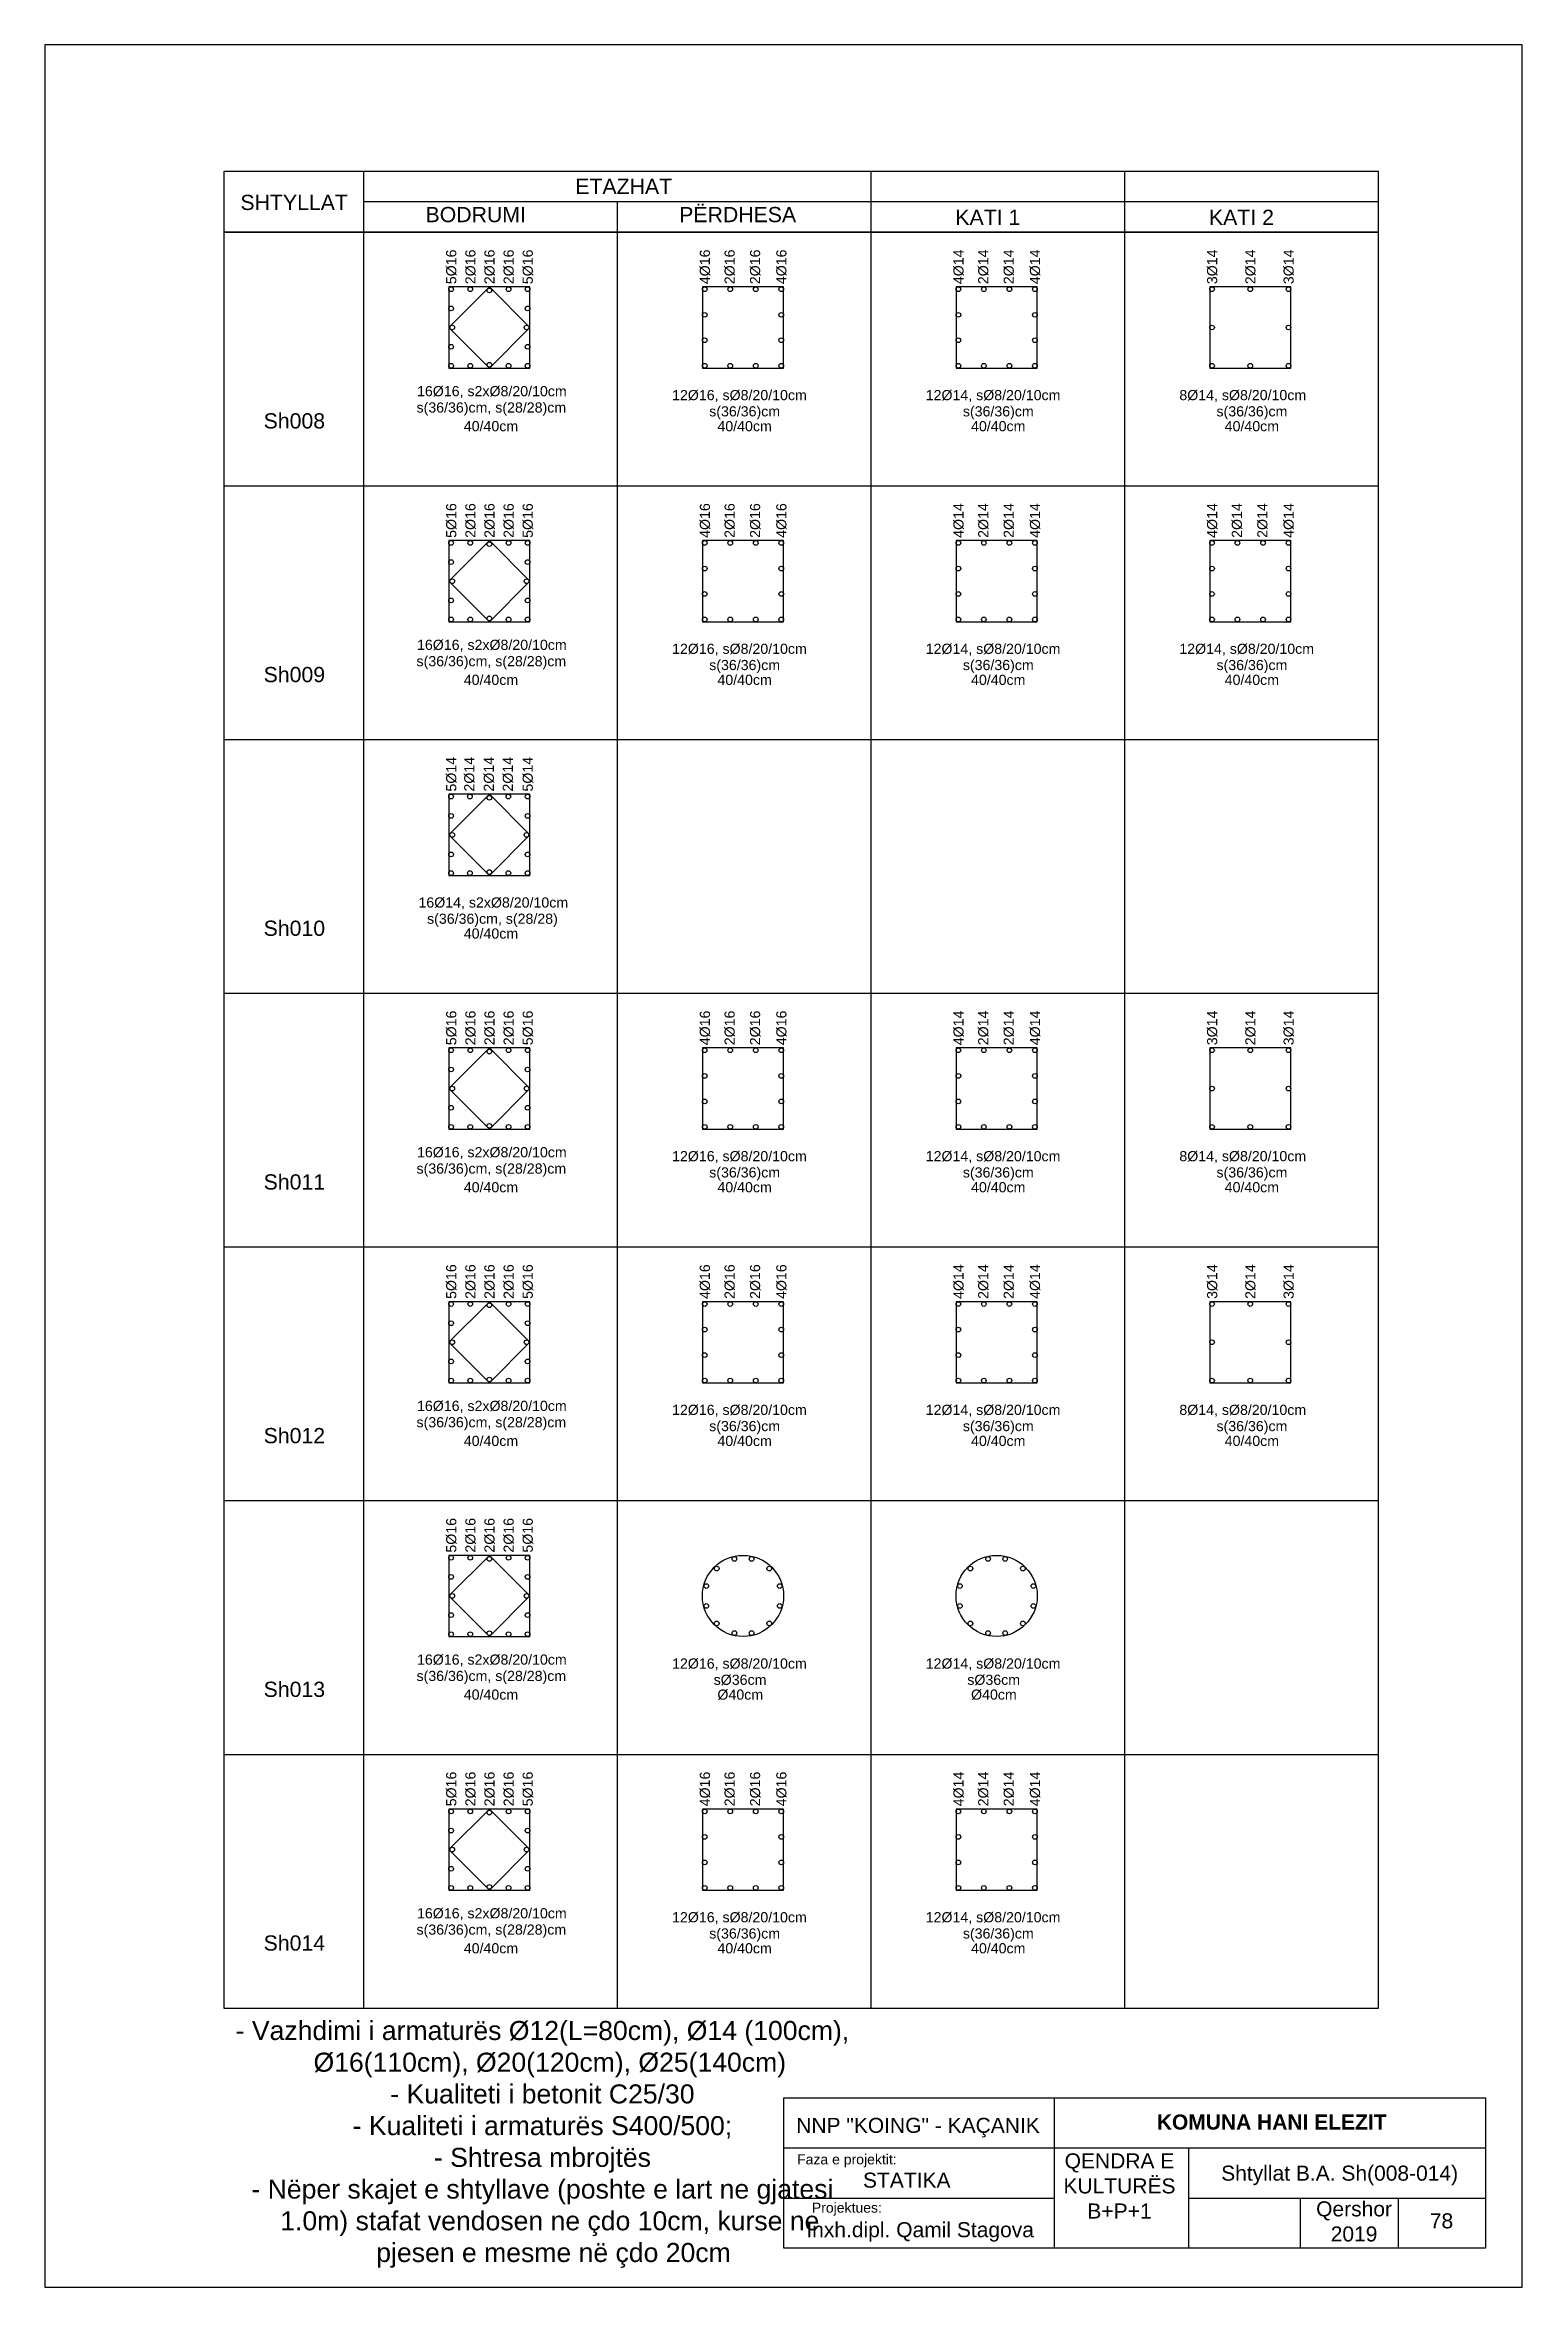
# Model space of a CAD drawing. Header units: inches. Extents: x 2793 to 14277, y -1659 to 551.
# Drawn here: x 4506 to 5963, y -1659 to 551 of the extents above; entities that cross this region are included whole.
import ezdxf

# ---------------------------------------------------------------- set-up
doc = ezdxf.new("R2010")
doc.units = ezdxf.units.IN
doc.layers.add('TEKSTI_Pen_No__201', color=7, linetype='Continuous', lineweight=18)
doc.styles.add('A4TS01', font='ARIAL.TTF', dxfattribs={"height": 10})
doc.styles.add('GENERATED_STYLE_1', font='ARIAL.TTF')

msp = doc.modelspace()

# ---------------------------------------------------------------- texts
at = {"width": 286.78, "attachment_point": 1, "style": 'A4TS01'}
for s, insert, char_height in [('SHTYLLAT', (4699.2, 403), 15), ('ETAZHAT', (5029.3, 418.8), 15), ('BODRUMI', (4881.7, 391), 15), ('PËRDHESA', (5131.7, 391), 15), ('KATI 1', (5403.9, 388.3), 15), ('{\\fArial|b0|i0|c238|p34;KATI }2', (5653.9, 388.3), 15), ('{\\fArial|b0|i0|c238|p34;s(36/36)cm}, s(28/28)cm', (4872.8, 198.4), 10), ('16{\\fArial|b0|i0|c238|p34;Ø16, s2xØ8/20/10cm }', (4873.3, 214.5), 10), ('{\\fArial|b0|i0|c238|p34;12Ø16, sØ8/20/}10{\\fArial|b0|i0|c238|p34;cm }', (5124.7, 210.6), 10), ('{\\fArial|b0|i0|c238|p34;12Ø14, sØ8/20/}10{\\fArial|b0|i0|c238|p34;cm }', (5374.7, 210.6), 10), ('{\\fArial|b0|i0|c238|p34;8Ø14, sØ8/20/}10{\\fArial|b0|i0|c238|p34;cm }', (5624.7, 210.6), 10), ('{\\fArial|b0|i0|c238|p34;Sh00}8', (4722.1, 187.7), 15), ('4{\\fArial|b0|i0|c238|p34;0/}4{\\fArial|b0|i0|c238|p34;0cm}', (4919.4, 180), 10), ('{\\fArial|b0|i0|c238|p34;s(}3{\\fArial|b0|i0|c238|p34;6/}36{\\fArial|b0|i0|c238|p34;)cm}', (5161.3, 194.6), 10), ('4{\\fArial|b0|i0|c238|p34;0/}4{\\fArial|b0|i0|c238|p34;0cm}', (5169.4, 180), 10), ('{\\fArial|b0|i0|c238|p34;s(}3{\\fArial|b0|i0|c238|p34;6/}36{\\fArial|b0|i0|c238|p34;)cm}', (5411.3, 194.6), 10), ('4{\\fArial|b0|i0|c238|p34;0/}4{\\fArial|b0|i0|c238|p34;0cm}', (5419.4, 180), 10), ('{\\fArial|b0|i0|c238|p34;s(}3{\\fArial|b0|i0|c238|p34;6/}36{\\fArial|b0|i0|c238|p34;)cm}', (5661.3, 194.6), 10), ('4{\\fArial|b0|i0|c238|p34;0/}4{\\fArial|b0|i0|c238|p34;0cm}', (5669.4, 180), 10), ('16{\\fArial|b0|i0|c238|p34;Ø16, s2xØ8/20/10cm }', (4873.3, -35.5), 10), ('{\\fArial|b0|i0|c238|p34;12Ø16, sØ8/20/}10{\\fArial|b0|i0|c238|p34;cm }', (5124.7, -39.4), 10), ('{\\fArial|b0|i0|c238|p34;12Ø14, sØ8/20/}10{\\fArial|b0|i0|c238|p34;cm }', (5374.7, -39.4), 10), ('{\\fArial|b0|i0|c238|p34;12Ø14, sØ8/20/}10{\\fArial|b0|i0|c238|p34;cm }', (5624.7, -39.4), 10), ('{\\fArial|b0|i0|c238|p34;Sh00}9', (4722.1, -62.3), 15), ('{\\fArial|b0|i0|c238|p34;s(36/36)cm}, s(28/28)cm', (4872.8, -51.6), 10), ('{\\fArial|b0|i0|c238|p34;s(}3{\\fArial|b0|i0|c238|p34;6/}36{\\fArial|b0|i0|c238|p34;)cm}', (5161.3, -55.4), 10), ('{\\fArial|b0|i0|c238|p34;s(}3{\\fArial|b0|i0|c238|p34;6/}36{\\fArial|b0|i0|c238|p34;)cm}', (5411.3, -55.4), 10), ('{\\fArial|b0|i0|c238|p34;s(}3{\\fArial|b0|i0|c238|p34;6/}36{\\fArial|b0|i0|c238|p34;)cm}', (5661.3, -55.4), 10), ('4{\\fArial|b0|i0|c238|p34;0/}4{\\fArial|b0|i0|c238|p34;0cm}', (4919.4, -70), 10), ('4{\\fArial|b0|i0|c238|p34;0/}4{\\fArial|b0|i0|c238|p34;0cm}', (5169.4, -70), 10), ('4{\\fArial|b0|i0|c238|p34;0/}4{\\fArial|b0|i0|c238|p34;0cm}', (5419.4, -70), 10), ('4{\\fArial|b0|i0|c238|p34;0/}4{\\fArial|b0|i0|c238|p34;0cm}', (5669.4, -70), 10), ('{\\fArial|b0|i0|c238|p34;16Ø1}4{\\fArial|b0|i0|c238|p34;, s2xØ8/20/10cm }', (4874.7, -289.4), 10), ('{\\fArial|b0|i0|c238|p34;s(36/36)cm}, s(28/28)', (4883.2, -305.4), 10), ('{\\fArial|b0|i0|c238|p34;Sh0}10', (4722.1, -312.3), 15), ('4{\\fArial|b0|i0|c238|p34;0/}4{\\fArial|b0|i0|c238|p34;0cm}', (4919.4, -320), 10), ('{\\fArial|b0|i0|c238|p34;s(36/36)cm}, s(28/28)cm', (4872.8, -551.6), 10), ('16{\\fArial|b0|i0|c238|p34;Ø16, s2xØ8/20/10cm }', (4873.3, -535.5), 10), ('{\\fArial|b0|i0|c238|p34;12Ø16, sØ8/20/}10{\\fArial|b0|i0|c238|p34;cm }', (5124.7, -539.4), 10), ('{\\fArial|b0|i0|c238|p34;12Ø14, sØ8/20/}10{\\fArial|b0|i0|c238|p34;cm }', (5374.7, -539.4), 10), ('{\\fArial|b0|i0|c238|p34;8Ø14, sØ8/20/}10{\\fArial|b0|i0|c238|p34;cm }', (5624.7, -539.4), 10), ('{\\fArial|b0|i0|c238|p34;Sh0}11', (4722.1, -562.3), 15), ('4{\\fArial|b0|i0|c238|p34;0/}4{\\fArial|b0|i0|c238|p34;0cm}', (4919.4, -570), 10), ('{\\fArial|b0|i0|c238|p34;s(}3{\\fArial|b0|i0|c238|p34;6/}36{\\fArial|b0|i0|c238|p34;)cm}', (5161.3, -555.4), 10), ('4{\\fArial|b0|i0|c238|p34;0/}4{\\fArial|b0|i0|c238|p34;0cm}', (5169.4, -570), 10), ('{\\fArial|b0|i0|c238|p34;s(}3{\\fArial|b0|i0|c238|p34;6/}36{\\fArial|b0|i0|c238|p34;)cm}', (5411.3, -555.4), 10), ('4{\\fArial|b0|i0|c238|p34;0/}4{\\fArial|b0|i0|c238|p34;0cm}', (5419.4, -570), 10), ('{\\fArial|b0|i0|c238|p34;s(}3{\\fArial|b0|i0|c238|p34;6/}36{\\fArial|b0|i0|c238|p34;)cm}', (5661.3, -555.4), 10), ('4{\\fArial|b0|i0|c238|p34;0/}4{\\fArial|b0|i0|c238|p34;0cm}', (5669.4, -570), 10), ('16{\\fArial|b0|i0|c238|p34;Ø16, s2xØ8/20/10cm }', (4873.3, -785.5), 10), ('{\\fArial|b0|i0|c238|p34;12Ø16, sØ8/20/}10{\\fArial|b0|i0|c238|p34;cm }', (5124.7, -789.4), 10), ('{\\fArial|b0|i0|c238|p34;12Ø14, sØ8/20/}10{\\fArial|b0|i0|c238|p34;cm }', (5374.7, -789.4), 10), ('{\\fArial|b0|i0|c238|p34;8Ø14, sØ8/20/}10{\\fArial|b0|i0|c238|p34;cm }', (5624.7, -789.4), 10), ('{\\fArial|b0|i0|c238|p34;Sh0}12', (4722.1, -812.3), 15), ('{\\fArial|b0|i0|c238|p34;s(36/36)cm}, s(28/28)cm', (4872.8, -801.6), 10), ('{\\fArial|b0|i0|c238|p34;s(}3{\\fArial|b0|i0|c238|p34;6/}36{\\fArial|b0|i0|c238|p34;)cm}', (5161.3, -805.4), 10), ('{\\fArial|b0|i0|c238|p34;s(}3{\\fArial|b0|i0|c238|p34;6/}36{\\fArial|b0|i0|c238|p34;)cm}', (5411.3, -805.4), 10), ('{\\fArial|b0|i0|c238|p34;s(}3{\\fArial|b0|i0|c238|p34;6/}36{\\fArial|b0|i0|c238|p34;)cm}', (5661.3, -805.4), 10), ('4{\\fArial|b0|i0|c238|p34;0/}4{\\fArial|b0|i0|c238|p34;0cm}', (4919.4, -820), 10), ('4{\\fArial|b0|i0|c238|p34;0/}4{\\fArial|b0|i0|c238|p34;0cm}', (5169.4, -820), 10), ('4{\\fArial|b0|i0|c238|p34;0/}4{\\fArial|b0|i0|c238|p34;0cm}', (5419.4, -820), 10), ('4{\\fArial|b0|i0|c238|p34;0/}4{\\fArial|b0|i0|c238|p34;0cm}', (5669.4, -820), 10), ('16{\\fArial|b0|i0|c238|p34;Ø16, s2xØ8/20/10cm }', (4873.3, -1035.5), 10), ('{\\fArial|b0|i0|c238|p34;s(36/36)cm}, s(28/28)cm', (4872.8, -1051.6), 10), ('{\\fArial|b0|i0|c238|p34;12Ø16, sØ8/20/}10{\\fArial|b0|i0|c238|p34;cm }', (5124.7, -1039.4), 10), ('{\\fArial|b0|i0|c238|p34;s}Ø36{\\fArial|b0|i0|c238|p34;cm}', (5165.7, -1055.4), 10), ('{\\fArial|b0|i0|c238|p34;12Ø14, sØ8/20/}10{\\fArial|b0|i0|c238|p34;cm }', (5374.7, -1039.4), 10), ('{\\fArial|b0|i0|c238|p34;s}Ø36{\\fArial|b0|i0|c238|p34;cm}', (5415.7, -1055.4), 10), ('{\\fArial|b0|i0|c238|p34;Sh0}13', (4722.1, -1062.3), 15), ('4{\\fArial|b0|i0|c238|p34;0/}4{\\fArial|b0|i0|c238|p34;0cm}', (4919.4, -1070), 10), ('Ø40cm', (5169.4, -1070), 10), ('Ø40cm', (5419.4, -1070), 10), ('{\\fArial|b0|i0|c238|p34;s(36/36)cm}, s(28/28)cm', (4872.8, -1301.6), 10), ('16{\\fArial|b0|i0|c238|p34;Ø16, s2xØ8/20/10cm }', (4873.3, -1285.5), 10), ('{\\fArial|b0|i0|c238|p34;12Ø16, sØ8/20/}10{\\fArial|b0|i0|c238|p34;cm }', (5124.7, -1289.4), 10), ('{\\fArial|b0|i0|c238|p34;12Ø14, sØ8/20/}10{\\fArial|b0|i0|c238|p34;cm }', (5374.7, -1289.4), 10), ('{\\fArial|b0|i0|c238|p34;Sh0}14', (4722.1, -1312.3), 15), ('4{\\fArial|b0|i0|c238|p34;0/}4{\\fArial|b0|i0|c238|p34;0cm}', (4919.4, -1320), 10), ('{\\fArial|b0|i0|c238|p34;s(}3{\\fArial|b0|i0|c238|p34;6/}36{\\fArial|b0|i0|c238|p34;)cm}', (5161.3, -1305.4), 10), ('4{\\fArial|b0|i0|c238|p34;0/}4{\\fArial|b0|i0|c238|p34;0cm}', (5169.4, -1320), 10), ('{\\fArial|b0|i0|c238|p34;s(}3{\\fArial|b0|i0|c238|p34;6/}36{\\fArial|b0|i0|c238|p34;)cm}', (5411.3, -1305.4), 10), ('4{\\fArial|b0|i0|c238|p34;0/}4{\\fArial|b0|i0|c238|p34;0cm}', (5419.4, -1320), 10)]:
    msp.add_mtext(s, dxfattribs=dict(at, insert=insert, char_height=char_height))
at = {"char_height": 10, "width": 286.78, "attachment_point": 1, "rotation": 90, "style": 'A4TS01'}
for s, insert in [('{\\fArial|b0|i0|c238|p34;5Ø1}6', (4902, 314.9)), ('{\\fArial|b0|i0|c238|p34;2Ø1}6', (4920.9, 314.9)), ('{\\fArial|b0|i0|c238|p34;2Ø1}6', (4939.7, 314.9)), ('{\\fArial|b0|i0|c238|p34;2Ø1}6', (4958.6, 314.9)), ('{\\fArial|b0|i0|c238|p34;5Ø1}6', (4977.4, 314.9)), ('{\\fArial|b0|i0|c238|p34;4Ø1}6', (5152, 314.9)), ('{\\fArial|b0|i0|c238|p34;2Ø1}6', (5176.4, 314.9)), ('{\\fArial|b0|i0|c238|p34;2Ø1}6', (5201.5, 314.9)), ('{\\fArial|b0|i0|c238|p34;4Ø1}6', (5227.4, 314.9)), ('4{\\fArial|b0|i0|c238|p34;Ø14}', (5402, 314.9)), ('{\\fArial|b0|i0|c238|p34;2Ø1}4', (5426.4, 314.9)), ('{\\fArial|b0|i0|c238|p34;2Ø1}4', (5451.5, 314.9)), ('4{\\fArial|b0|i0|c238|p34;Ø14}', (5477.4, 314.9)), ('3{\\fArial|b0|i0|c238|p34;Ø14}', (5652, 314.9)), ('{\\fArial|b0|i0|c238|p34;2Ø1}4', (5689.7, 314.9)), ('3{\\fArial|b0|i0|c238|p34;Ø14}', (5727.4, 314.9)), ('{\\fArial|b0|i0|c238|p34;5Ø1}6', (4902, 64.9)), ('{\\fArial|b0|i0|c238|p34;2Ø1}6', (4920.9, 64.9)), ('{\\fArial|b0|i0|c238|p34;2Ø1}6', (4939.7, 64.9)), ('{\\fArial|b0|i0|c238|p34;2Ø1}6', (4958.6, 64.9)), ('{\\fArial|b0|i0|c238|p34;5Ø1}6', (4977.4, 64.9)), ('{\\fArial|b0|i0|c238|p34;4Ø1}6', (5152, 64.9)), ('{\\fArial|b0|i0|c238|p34;2Ø1}6', (5176.4, 64.9)), ('{\\fArial|b0|i0|c238|p34;2Ø1}6', (5201.5, 64.9)), ('{\\fArial|b0|i0|c238|p34;4Ø1}6', (5227.4, 64.9)), ('4{\\fArial|b0|i0|c238|p34;Ø14}', (5402, 64.9)), ('{\\fArial|b0|i0|c238|p34;2Ø1}4', (5426.4, 64.9)), ('{\\fArial|b0|i0|c238|p34;2Ø1}4', (5451.5, 64.9)), ('4{\\fArial|b0|i0|c238|p34;Ø14}', (5477.4, 64.9)), ('4{\\fArial|b0|i0|c238|p34;Ø14}', (5652, 64.9)), ('{\\fArial|b0|i0|c238|p34;2Ø1}4', (5676.4, 64.9)), ('{\\fArial|b0|i0|c238|p34;2Ø1}4', (5701.5, 64.9)), ('4{\\fArial|b0|i0|c238|p34;Ø14}', (5727.4, 64.9)), ('5{\\fArial|b0|i0|c238|p34;Ø14}', (4902, -185.1)), ('{\\fArial|b0|i0|c238|p34;2Ø1}4', (4919.8, -185.1)), ('{\\fArial|b0|i0|c238|p34;2Ø1}4', (4939.1, -185.1)), ('{\\fArial|b0|i0|c238|p34;2Ø1}4', (4957.8, -185.1)), ('5{\\fArial|b0|i0|c238|p34;Ø1}4', (4977.4, -185.1)), ('{\\fArial|b0|i0|c238|p34;5Ø1}6', (4902, -435.1)), ('{\\fArial|b0|i0|c238|p34;2Ø1}6', (4920.9, -435.1)), ('{\\fArial|b0|i0|c238|p34;2Ø1}6', (4939.7, -435.1)), ('{\\fArial|b0|i0|c238|p34;2Ø1}6', (4958.6, -435.1)), ('{\\fArial|b0|i0|c238|p34;5Ø1}6', (4977.4, -435.1)), ('{\\fArial|b0|i0|c238|p34;4Ø1}6', (5152, -435.1)), ('{\\fArial|b0|i0|c238|p34;2Ø1}6', (5176.4, -435.1)), ('{\\fArial|b0|i0|c238|p34;2Ø1}6', (5201.5, -435.1)), ('{\\fArial|b0|i0|c238|p34;4Ø1}6', (5227.4, -435.1)), ('4{\\fArial|b0|i0|c238|p34;Ø14}', (5402, -435.1)), ('{\\fArial|b0|i0|c238|p34;2Ø1}4', (5426.4, -435.1)), ('{\\fArial|b0|i0|c238|p34;2Ø1}4', (5451.5, -435.1)), ('4{\\fArial|b0|i0|c238|p34;Ø14}', (5477.4, -435.1)), ('3{\\fArial|b0|i0|c238|p34;Ø14}', (5652, -435.1)), ('{\\fArial|b0|i0|c238|p34;2Ø1}4', (5689.7, -435.1)), ('3{\\fArial|b0|i0|c238|p34;Ø14}', (5727.4, -435.1)), ('{\\fArial|b0|i0|c238|p34;5Ø1}6', (4902, -685.1)), ('{\\fArial|b0|i0|c238|p34;2Ø1}6', (4920.9, -685.1)), ('{\\fArial|b0|i0|c238|p34;2Ø1}6', (4939.7, -685.1)), ('{\\fArial|b0|i0|c238|p34;2Ø1}6', (4958.6, -685.1)), ('{\\fArial|b0|i0|c238|p34;5Ø1}6', (4977.4, -685.1)), ('{\\fArial|b0|i0|c238|p34;4Ø1}6', (5152, -685.1)), ('{\\fArial|b0|i0|c238|p34;2Ø1}6', (5176.4, -685.1)), ('{\\fArial|b0|i0|c238|p34;2Ø1}6', (5201.5, -685.1)), ('{\\fArial|b0|i0|c238|p34;4Ø1}6', (5227.4, -685.1)), ('4{\\fArial|b0|i0|c238|p34;Ø14}', (5402, -685.1)), ('{\\fArial|b0|i0|c238|p34;2Ø1}4', (5426.4, -685.1)), ('{\\fArial|b0|i0|c238|p34;2Ø1}4', (5451.5, -685.1)), ('4{\\fArial|b0|i0|c238|p34;Ø14}', (5477.4, -685.1)), ('3{\\fArial|b0|i0|c238|p34;Ø14}', (5652, -685.1)), ('{\\fArial|b0|i0|c238|p34;2Ø1}4', (5689.7, -685.1)), ('3{\\fArial|b0|i0|c238|p34;Ø14}', (5727.4, -685.1)), ('{\\fArial|b0|i0|c238|p34;5Ø1}6', (4902, -935.1)), ('{\\fArial|b0|i0|c238|p34;2Ø1}6', (4920.9, -935.1)), ('{\\fArial|b0|i0|c238|p34;2Ø1}6', (4939.7, -935.1)), ('{\\fArial|b0|i0|c238|p34;2Ø1}6', (4958.6, -935.1)), ('{\\fArial|b0|i0|c238|p34;5Ø1}6', (4977.4, -935.1)), ('{\\fArial|b0|i0|c238|p34;5Ø1}6', (4902, -1185.1)), ('{\\fArial|b0|i0|c238|p34;2Ø1}6', (4920.9, -1185.1)), ('{\\fArial|b0|i0|c238|p34;2Ø1}6', (4939.7, -1185.1)), ('{\\fArial|b0|i0|c238|p34;2Ø1}6', (4958.6, -1185.1)), ('{\\fArial|b0|i0|c238|p34;5Ø1}6', (4977.4, -1185.1)), ('{\\fArial|b0|i0|c238|p34;4Ø1}6', (5152, -1185.1)), ('{\\fArial|b0|i0|c238|p34;2Ø1}6', (5176.4, -1185.1)), ('{\\fArial|b0|i0|c238|p34;2Ø1}6', (5201.5, -1185.1)), ('{\\fArial|b0|i0|c238|p34;4Ø1}6', (5227.4, -1185.1)), ('4{\\fArial|b0|i0|c238|p34;Ø14}', (5402, -1185.1)), ('{\\fArial|b0|i0|c238|p34;2Ø1}4', (5426.4, -1185.1)), ('{\\fArial|b0|i0|c238|p34;2Ø1}4', (5451.5, -1185.1)), ('4{\\fArial|b0|i0|c238|p34;Ø14}', (5477.4, -1185.1))]:
    msp.add_mtext(s, dxfattribs=dict(at, insert=insert))
at = {"insert": (4996.9, -1518.3), "char_height": 18.75, "width": 705.959, "attachment_point": 5}
msp.add_mtext('{\\fArial|b0|i0|c0|p34;- Vazhdimi i armaturës Ø12(L=80cm), Ø14 (100cm),\\P  Ø16(110cm), Ø20(120cm), Ø25(140cm) \\P- Kualiteti i betonit C25/30\\P- Kualiteti i armaturës S400/500;\\P- Shtresa mbrojtës\\P- Nëper skajet e shtyllave (poshte e lart ne gjatesi\\P  1.0m) stafat vendosen ne çdo 10cm, kurse ne \\P   pjesen e mesme në çdo 20cm }', dxfattribs=at)
at = {"layer": 'TEKSTI_Pen_No__201', "linetype": 'Continuous', "attachment_point": 2, "style": 'GENERATED_STYLE_1'}
for s, insert, char_height in [('NNP "KOING" - KAÇANIK', (5367.1, -1492.1), 14.816), ('{\\fArial|b1|i0|c0|p34;KOMUNA HANI ELEZIT}', (5715.7, -1488.8), 14.816), ('Faza e projektit:', (5297, -1528.1), 9.877), ('STATIKA', (5356, -1546.1), 14.82), ('QENDRA E \\PKULTURËS\\PB+P+1', (5565.7, -1527.1), 14.82), ('Shtyllat B.A. Sh(008-014)', (5782.7, -1539.2), 14.816), ('Projektues:', (5297, -1575.7), 9.877), ('Qershor \\P2019', (5796.9, -1574.4), 14.82), ('78', (5883.1, -1586.2), 14.82), ('Inxh.dipl. Qamil Stagova', (5369.2, -1594.9), 14.816)]:
    msp.add_mtext(s, dxfattribs=dict(at, insert=insert, char_height=char_height))

# ---------------------------------------------------------------- linework, layer by layer
for p, q in [((5962.6, 550.8), (4506.4, 550.8)), ((4506.4, 550.8), (4506.4, -1659)), ((5962.6, -1659), (5962.6, 550.8)), ((5820.9, 426.1), (4682.9, 426.1)), ((4682.9, 426.1), (4682.9, 366.1)), ((4682.9, 426.1), (4682.9, 366.1)), ((4820.9, 366.1), (4820.9, 426.1)), ((5320.9, 366.1), (5320.9, 426.1)), ((5570.9, 366.1), (5570.9, 426.1)), ((5820.9, 366.1), (5820.9, 426.1)), ((5820.9, 396.1), (4820.9, 396.1)), ((5070.9, 366.1), (5070.9, 396.1)), ((4682.9, 366.1), (4682.9, -1383.9)), ((4682.9, 366.1), (4682.9, -1383.9)), ((5820.9, 366.1), (4682.9, 366.1)), ((4682.9, 366.1), (4682.9, -1383.9)), ((4682.9, 366.1), (4682.9, 346.1)), ((4682.9, 366.1), (5820.9, 366.1)), ((4820.9, -1383.9), (4820.9, 366.1)), ((5070.9, -1383.9), (5070.9, 366.1)), ((5320.9, -1383.9), (5320.9, 366.1)), ((5570.9, -1383.9), (5570.9, 366.1)), ((5820.9, -1383.9), (5820.9, 366.1)), ((4984.6, 312.2), (4904.6, 312.2)), ((4904.6, 312.2), (4904.6, 232.2)), ((4904.6, 272.2), (4944.6, 312.2)), ((4944.6, 312.2), (4984.6, 272.2)), ((4984.6, 232.2), (4984.6, 312.2)), ((5234.6, 312.2), (5154.6, 312.2)), ((5154.6, 312.2), (5154.6, 232.2)), ((5234.6, 232.2), (5234.6, 312.2)), ((5484.6, 312.2), (5404.6, 312.2)), ((5404.6, 312.2), (5404.6, 232.2)), ((5484.6, 232.2), (5484.6, 312.2)), ((5734.6, 312.2), (5654.6, 312.2)), ((5654.6, 312.2), (5654.6, 232.2)), ((5734.6, 232.2), (5734.6, 312.2)), ((4944.6, 232.2), (4904.6, 272.2)), ((4984.6, 272.2), (4944.6, 232.2)), ((4904.6, 232.2), (4984.6, 232.2)), ((5154.6, 232.2), (5234.6, 232.2)), ((5404.6, 232.2), (5484.6, 232.2)), ((5654.6, 232.2), (5734.6, 232.2)), ((4682.9, 116.1), (5820.9, 116.1)), ((4984.6, 62.2), (4904.6, 62.2)), ((4904.6, 62.2), (4904.6, -17.8)), ((4904.6, 22.2), (4944.6, 62.2)), ((4944.6, 62.2), (4984.6, 22.2)), ((4984.6, -17.8), (4984.6, 62.2)), ((5234.6, 62.2), (5154.6, 62.2)), ((5154.6, 62.2), (5154.6, -17.8)), ((5234.6, -17.8), (5234.6, 62.2)), ((5484.6, 62.2), (5404.6, 62.2)), ((5404.6, 62.2), (5404.6, -17.8)), ((5484.6, -17.8), (5484.6, 62.2)), ((5734.6, 62.2), (5654.6, 62.2)), ((5654.6, 62.2), (5654.6, -17.8)), ((5734.6, -17.8), (5734.6, 62.2)), ((4944.6, -17.8), (4904.6, 22.2)), ((4984.6, 22.2), (4944.6, -17.8)), ((4904.6, -17.8), (4984.6, -17.8)), ((5154.6, -17.8), (5234.6, -17.8)), ((5404.6, -17.8), (5484.6, -17.8)), ((5654.6, -17.8), (5734.6, -17.8)), ((4682.9, -133.9), (5820.9, -133.9)), ((4984.6, -187.8), (4904.6, -187.8)), ((4904.6, -187.8), (4904.6, -267.8)), ((4904.6, -227.8), (4944.6, -187.8)), ((4944.6, -187.8), (4984.6, -227.8)), ((4984.6, -267.8), (4984.6, -187.8)), ((4944.6, -267.8), (4904.6, -227.8)), ((4984.6, -227.8), (4944.6, -267.8)), ((4904.6, -267.8), (4984.6, -267.8)), ((4682.9, -383.9), (5820.9, -383.9)), ((4984.6, -437.8), (4904.6, -437.8)), ((4904.6, -437.8), (4904.6, -517.8)), ((4904.6, -477.8), (4944.6, -437.8)), ((4944.6, -437.8), (4984.6, -477.8)), ((4984.6, -517.8), (4984.6, -437.8)), ((5234.6, -437.8), (5154.6, -437.8)), ((5154.6, -437.8), (5154.6, -517.8)), ((5234.6, -517.8), (5234.6, -437.8)), ((5484.6, -437.8), (5404.6, -437.8)), ((5404.6, -437.8), (5404.6, -517.8)), ((5484.6, -517.8), (5484.6, -437.8)), ((5734.6, -437.8), (5654.6, -437.8)), ((5654.6, -437.8), (5654.6, -517.8)), ((5734.6, -517.8), (5734.6, -437.8)), ((4944.6, -517.8), (4904.6, -477.8)), ((4984.6, -477.8), (4944.6, -517.8)), ((4904.6, -517.8), (4984.6, -517.8)), ((5154.6, -517.8), (5234.6, -517.8)), ((5404.6, -517.8), (5484.6, -517.8)), ((5654.6, -517.8), (5734.6, -517.8)), ((4682.9, -633.9), (5820.9, -633.9)), ((4984.6, -687.8), (4904.6, -687.8)), ((4904.6, -687.8), (4904.6, -767.8)), ((4904.6, -727.8), (4944.6, -687.8)), ((4944.6, -687.8), (4984.6, -727.8)), ((4984.6, -767.8), (4984.6, -687.8)), ((5234.6, -687.8), (5154.6, -687.8)), ((5154.6, -687.8), (5154.6, -767.8)), ((5234.6, -767.8), (5234.6, -687.8)), ((5484.6, -687.8), (5404.6, -687.8)), ((5404.6, -687.8), (5404.6, -767.8)), ((5484.6, -767.8), (5484.6, -687.8)), ((5734.6, -687.8), (5654.6, -687.8)), ((5654.6, -687.8), (5654.6, -767.8)), ((5734.6, -767.8), (5734.6, -687.8)), ((4944.6, -767.8), (4904.6, -727.8)), ((4984.6, -727.8), (4944.6, -767.8)), ((4904.6, -767.8), (4984.6, -767.8)), ((5154.6, -767.8), (5234.6, -767.8)), ((5404.6, -767.8), (5484.6, -767.8)), ((5654.6, -767.8), (5734.6, -767.8)), ((4682.9, -883.9), (5820.9, -883.9)), ((4984.6, -937.8), (4904.6, -937.8)), ((4904.6, -937.8), (4904.6, -1017.8)), ((4904.6, -977.8), (4944.6, -937.8)), ((4944.6, -937.8), (4984.6, -977.8)), ((4984.6, -1017.8), (4984.6, -937.8)), ((4944.6, -1017.8), (4904.6, -977.8)), ((4984.6, -977.8), (4944.6, -1017.8)), ((4904.6, -1017.8), (4984.6, -1017.8)), ((4682.9, -1133.9), (5820.9, -1133.9)), ((4682.9, -1133.9), (5820.9, -1133.9)), ((4984.6, -1187.8), (4904.6, -1187.8)), ((4904.6, -1187.8), (4904.6, -1267.8)), ((4904.6, -1227.8), (4944.6, -1187.8)), ((4944.6, -1187.8), (4984.6, -1227.8)), ((4984.6, -1267.8), (4984.6, -1187.8)), ((5234.6, -1187.8), (5154.6, -1187.8)), ((5154.6, -1187.8), (5154.6, -1267.8)), ((5234.6, -1267.8), (5234.6, -1187.8)), ((5484.6, -1187.8), (5404.6, -1187.8)), ((5404.6, -1187.8), (5404.6, -1267.8)), ((5484.6, -1267.8), (5484.6, -1187.8)), ((4944.6, -1267.8), (4904.6, -1227.8)), ((4984.6, -1227.8), (4944.6, -1267.8)), ((4904.6, -1267.8), (4984.6, -1267.8)), ((5154.6, -1267.8), (5234.6, -1267.8)), ((5404.6, -1267.8), (5484.6, -1267.8)), ((4682.9, -1383.9), (5820.9, -1383.9)), ((4682.9, -1383.9), (5820.9, -1383.9)), ((5235, -1620.5), (5235, -1472.4)), ((5235, -1472.4), (5926.4, -1472.4)), ((5501.7, -1620.5), (5501.7, -1472.4)), ((5926.4, -1472.4), (5926.4, -1620.5)), ((5235, -1521.7), (5926.4, -1521.7)), ((5633.7, -1521.7), (5633.7, -1620.5)), ((5235, -1571.1), (5501.7, -1571.1)), ((5633.7, -1571.1), (5926.4, -1571.1)), ((5743.7, -1571.1), (5743.7, -1620.5)), ((5840.3, -1571.1), (5840.3, -1620.5)), ((5926.4, -1620.5), (5235, -1620.5)), ((4506.4, -1659), (5962.6, -1659))]:
    msp.add_line(p, q)
for centre, radius in [((4906.9, 309.9), 2.3), ((4925.8, 309.9), 2.3), ((4944.6, 308.7), 2.3), ((4963.5, 309.9), 2.3), ((4982.3, 309.9), 2.3), ((5156.9, 309.9), 2.3), ((5182, 309.9), 2.3), ((5207.2, 309.9), 2.3), ((5232.3, 309.9), 2.3), ((5406.9, 309.9), 2.3), ((5432, 309.9), 2.3), ((5457.2, 309.9), 2.3), ((5482.3, 309.9), 2.3), ((5656.9, 309.9), 2.3), ((5694.6, 309.9), 2.3), ((5732.3, 309.9), 2.3), ((4906.9, 291), 2.3), ((4982.3, 291), 2.3), ((4908, 272.2), 2.3), ((4981.3, 272.2), 2.3), ((5156.9, 284.7), 2.3), ((5232.3, 284.7), 2.3), ((5406.9, 284.7), 2.3), ((5482.3, 284.7), 2.3), ((5656.9, 272.2), 2.3), ((5732.3, 272.2), 2.3), ((4906.9, 253.3), 2.3), ((4982.3, 253.3), 2.3), ((5156.9, 259.6), 2.3), ((5232.3, 259.6), 2.3), ((5406.9, 259.6), 2.3), ((5482.3, 259.6), 2.3), ((4906.9, 234.5), 2.3), ((4906.9, 234.5), 2.3), ((4925.8, 234.5), 2.3), ((4944.6, 235.5), 2.3), ((4963.5, 234.5), 2.3), ((4982.3, 234.5), 2.3), ((5156.9, 234.5), 2.3), ((5156.9, 234.5), 2.3), ((5182, 234.5), 2.3), ((5207.2, 234.5), 2.3), ((5232.3, 234.5), 2.3), ((5406.9, 234.5), 2.3), ((5406.9, 234.5), 2.3), ((5432, 234.5), 2.3), ((5457.2, 234.5), 2.3), ((5482.3, 234.5), 2.3), ((5656.9, 234.5), 2.3), ((5656.9, 234.5), 2.3), ((5694.6, 234.5), 2.3), ((5732.3, 234.5), 2.3), ((4906.9, 59.9), 2.3), ((4925.8, 59.9), 2.3), ((4944.6, 58.7), 2.3), ((4963.5, 59.9), 2.3), ((4982.3, 59.9), 2.3), ((5156.9, 59.9), 2.3), ((5182, 59.9), 2.3), ((5207.2, 59.9), 2.3), ((5232.3, 59.9), 2.3), ((5406.9, 59.9), 2.3), ((5432, 59.9), 2.3), ((5457.2, 59.9), 2.3), ((5482.3, 59.9), 2.3), ((5656.9, 59.9), 2.3), ((5682, 59.9), 2.3), ((5707.2, 59.9), 2.3), ((5732.3, 59.9), 2.3), ((4906.9, 41), 2.3), ((4908, 22.2), 2.3), ((4981.3, 22.2), 2.3), ((4982.3, 41), 2.3), ((5156.9, 34.7), 2.3), ((5232.3, 34.7), 2.3), ((5406.9, 34.7), 2.3), ((5482.3, 34.7), 2.3), ((5656.9, 34.7), 2.3), ((5732.3, 34.7), 2.3), ((4906.9, 3.3), 2.3), ((4982.3, 3.3), 2.3), ((5156.9, 9.6), 2.3), ((5232.3, 9.6), 2.3), ((5406.9, 9.6), 2.3), ((5482.3, 9.6), 2.3), ((5656.9, 9.6), 2.3), ((5732.3, 9.6), 2.3), ((4906.9, -15.5), 2.3), ((4906.9, -15.5), 2.3), ((4925.8, -15.5), 2.3), ((4944.6, -14.5), 2.3), ((4963.5, -15.5), 2.3), ((4982.3, -15.5), 2.3), ((5156.9, -15.5), 2.3), ((5156.9, -15.5), 2.3), ((5182, -15.5), 2.3), ((5207.2, -15.5), 2.3), ((5232.3, -15.5), 2.3), ((5406.9, -15.5), 2.3), ((5406.9, -15.5), 2.3), ((5432, -15.5), 2.3), ((5457.2, -15.5), 2.3), ((5482.3, -15.5), 2.3), ((5656.9, -15.5), 2.3), ((5656.9, -15.5), 2.3), ((5682, -15.5), 2.3), ((5707.2, -15.5), 2.3), ((5732.3, -15.5), 2.3), ((4906.9, -190.1), 2.3), ((4925.4, -190.1), 2.3), ((4944.6, -191.2), 2.3), ((4963.3, -190.1), 2.3), ((4982.3, -190.1), 2.3), ((4906.9, -209.1), 2.3), ((4982.3, -209.1), 2.3), ((4908, -227.8), 2.3), ((4981.2, -227.8), 2.3), ((4906.9, -247.1), 2.3), ((4906.9, -265.5), 2.3), ((4906.9, -265.5), 2.3), ((4925.4, -265.5), 2.3), ((4944.6, -264.4), 2.3), ((4963.3, -265.5), 2.3), ((4982.3, -247.1), 2.3), ((4982.3, -265.5), 2.3), ((4906.9, -440.1), 2.3), ((4925.8, -440.1), 2.3), ((4944.6, -441.3), 2.3), ((4963.5, -440.1), 2.3), ((4982.3, -440.1), 2.3), ((5156.9, -440.1), 2.3), ((5182, -440.1), 2.3), ((5207.2, -440.1), 2.3), ((5232.3, -440.1), 2.3), ((5406.9, -440.1), 2.3), ((5432, -440.1), 2.3), ((5457.2, -440.1), 2.3), ((5482.3, -440.1), 2.3), ((5656.9, -440.1), 2.3), ((5694.6, -440.1), 2.3), ((5732.3, -440.1), 2.3), ((4906.9, -459), 2.3), ((4982.3, -459), 2.3), ((5156.9, -465.3), 2.3), ((5232.3, -465.3), 2.3), ((5406.9, -465.3), 2.3), ((5482.3, -465.3), 2.3), ((4908, -477.8), 2.3), ((4981.3, -477.8), 2.3), ((5656.9, -477.8), 2.3), ((5732.3, -477.8), 2.3), ((4906.9, -496.7), 2.3), ((4982.3, -496.7), 2.3), ((5156.9, -490.4), 2.3), ((5232.3, -490.4), 2.3), ((5406.9, -490.4), 2.3), ((5482.3, -490.4), 2.3), ((4906.9, -515.5), 2.3), ((4906.9, -515.5), 2.3), ((4925.8, -515.5), 2.3), ((4944.6, -514.5), 2.3), ((4963.5, -515.5), 2.3), ((4982.3, -515.5), 2.3), ((5156.9, -515.5), 2.3), ((5156.9, -515.5), 2.3), ((5182, -515.5), 2.3), ((5207.2, -515.5), 2.3), ((5232.3, -515.5), 2.3), ((5406.9, -515.5), 2.3), ((5406.9, -515.5), 2.3), ((5432, -515.5), 2.3), ((5457.2, -515.5), 2.3), ((5482.3, -515.5), 2.3), ((5656.9, -515.5), 2.3), ((5656.9, -515.5), 2.3), ((5694.6, -515.5), 2.3), ((5732.3, -515.5), 2.3), ((4906.9, -690.1), 2.3), ((4906.9, -709), 2.3), ((4925.8, -690.1), 2.3), ((4944.6, -691.3), 2.3), ((4963.5, -690.1), 2.3), ((4982.3, -690.1), 2.3), ((4982.3, -709), 2.3), ((5156.9, -690.1), 2.3), ((5182, -690.1), 2.3), ((5207.2, -690.1), 2.3), ((5232.3, -690.1), 2.3), ((5406.9, -690.1), 2.3), ((5432, -690.1), 2.3), ((5457.2, -690.1), 2.3), ((5482.3, -690.1), 2.3), ((5656.9, -690.1), 2.3), ((5694.6, -690.1), 2.3), ((5732.3, -690.1), 2.3), ((4908, -727.8), 2.3), ((4981.3, -727.8), 2.3), ((5156.9, -715.3), 2.3), ((5232.3, -715.3), 2.3), ((5406.9, -715.3), 2.3), ((5482.3, -715.3), 2.3), ((5656.9, -727.8), 2.3), ((5732.3, -727.8), 2.3), ((4906.9, -746.7), 2.3), ((4982.3, -746.7), 2.3), ((5156.9, -740.4), 2.3), ((5232.3, -740.4), 2.3), ((5406.9, -740.4), 2.3), ((5482.3, -740.4), 2.3), ((4906.9, -765.5), 2.3), ((4906.9, -765.5), 2.3), ((4925.8, -765.5), 2.3), ((4944.6, -764.5), 2.3), ((4963.5, -765.5), 2.3), ((4982.3, -765.5), 2.3), ((5156.9, -765.5), 2.3), ((5156.9, -765.5), 2.3), ((5182, -765.5), 2.3), ((5207.2, -765.5), 2.3), ((5232.3, -765.5), 2.3), ((5406.9, -765.5), 2.3), ((5406.9, -765.5), 2.3), ((5432, -765.5), 2.3), ((5457.2, -765.5), 2.3), ((5482.3, -765.5), 2.3), ((5656.9, -765.5), 2.3), ((5656.9, -765.5), 2.3), ((5694.6, -765.5), 2.3), ((5732.3, -765.5), 2.3), ((4906.9, -940.1), 2.3), ((4925.8, -940.1), 2.3), ((4944.6, -941.3), 2.3), ((4963.5, -940.1), 2.3), ((4982.3, -940.1), 2.3), ((5194.6, -977.8), 40), ((5168.7, -950.8), 2.3), ((5186.2, -941.3), 2.3), ((5203, -941.3), 2.3), ((5220.5, -950.8), 2.3), ((5444.6, -977.8), 40), ((5418.7, -950.8), 2.3), ((5436.2, -941.3), 2.3), ((5453, -941.3), 2.3), ((5470.5, -950.8), 2.3), ((4906.9, -959), 2.3), ((4982.3, -959), 2.3), ((5158.4, -968), 2.3), ((5230.8, -968), 2.3), ((5408.4, -968), 2.3), ((5480.8, -968), 2.3), ((4908, -977.8), 2.3), ((4981.3, -977.8), 2.3), ((5158.4, -987.7), 2.3), ((5230.8, -987.7), 2.3), ((5408.4, -987.7), 2.3), ((5480.8, -987.7), 2.3), ((4906.9, -996.7), 2.3), ((4906.9, -1015.5), 2.3), ((4906.9, -1015.5), 2.3), ((4925.8, -1015.5), 2.3), ((4944.6, -1014.5), 2.3), ((4963.5, -1015.5), 2.3), ((4982.3, -996.7), 2.3), ((4982.3, -1015.5), 2.3), ((5168.7, -1004.9), 2.3), ((5186.2, -1014.4), 2.3), ((5203, -1014.4), 2.3), ((5220.5, -1004.9), 2.3), ((5418.7, -1004.9), 2.3), ((5436.2, -1014.4), 2.3), ((5453, -1014.4), 2.3), ((5470.5, -1004.9), 2.3), ((4906.9, -1190.1), 2.3), ((4925.8, -1190.1), 2.3), ((4944.6, -1191.3), 2.3), ((4963.5, -1190.1), 2.3), ((4982.3, -1190.1), 2.3), ((5156.9, -1190.1), 2.3), ((5182, -1190.1), 2.3), ((5207.2, -1190.1), 2.3), ((5232.3, -1190.1), 2.3), ((5406.9, -1190.1), 2.3), ((5432, -1190.1), 2.3), ((5457.2, -1190.1), 2.3), ((5482.3, -1190.1), 2.3), ((4906.9, -1209), 2.3), ((4982.3, -1209), 2.3), ((5156.9, -1215.3), 2.3), ((5232.3, -1215.3), 2.3), ((5406.9, -1215.3), 2.3), ((5482.3, -1215.3), 2.3), ((4908, -1227.8), 2.3), ((4981.3, -1227.8), 2.3), ((4906.9, -1246.7), 2.3), ((4982.3, -1246.7), 2.3), ((5156.9, -1240.4), 2.3), ((5232.3, -1240.4), 2.3), ((5406.9, -1240.4), 2.3), ((5482.3, -1240.4), 2.3), ((4906.9, -1265.5), 2.3), ((4906.9, -1265.5), 2.3), ((4925.8, -1265.5), 2.3), ((4944.6, -1264.5), 2.3), ((4963.5, -1265.5), 2.3), ((4982.3, -1265.5), 2.3), ((5156.9, -1265.5), 2.3), ((5156.9, -1265.5), 2.3), ((5182, -1265.5), 2.3), ((5207.2, -1265.5), 2.3), ((5232.3, -1265.5), 2.3), ((5406.9, -1265.5), 2.3), ((5406.9, -1265.5), 2.3), ((5432, -1265.5), 2.3), ((5457.2, -1265.5), 2.3), ((5482.3, -1265.5), 2.3)]:
    msp.add_circle(centre, radius)

msp.set_redraw_order([(e.dxf.handle, doc.entitydb.next_handle()) for e in msp.query("TEXT MTEXT ATTDEF DIMENSION ARC_DIMENSION")])  # texts and dimensions are drawn at this point

doc.saveas('drawing.dxf')
